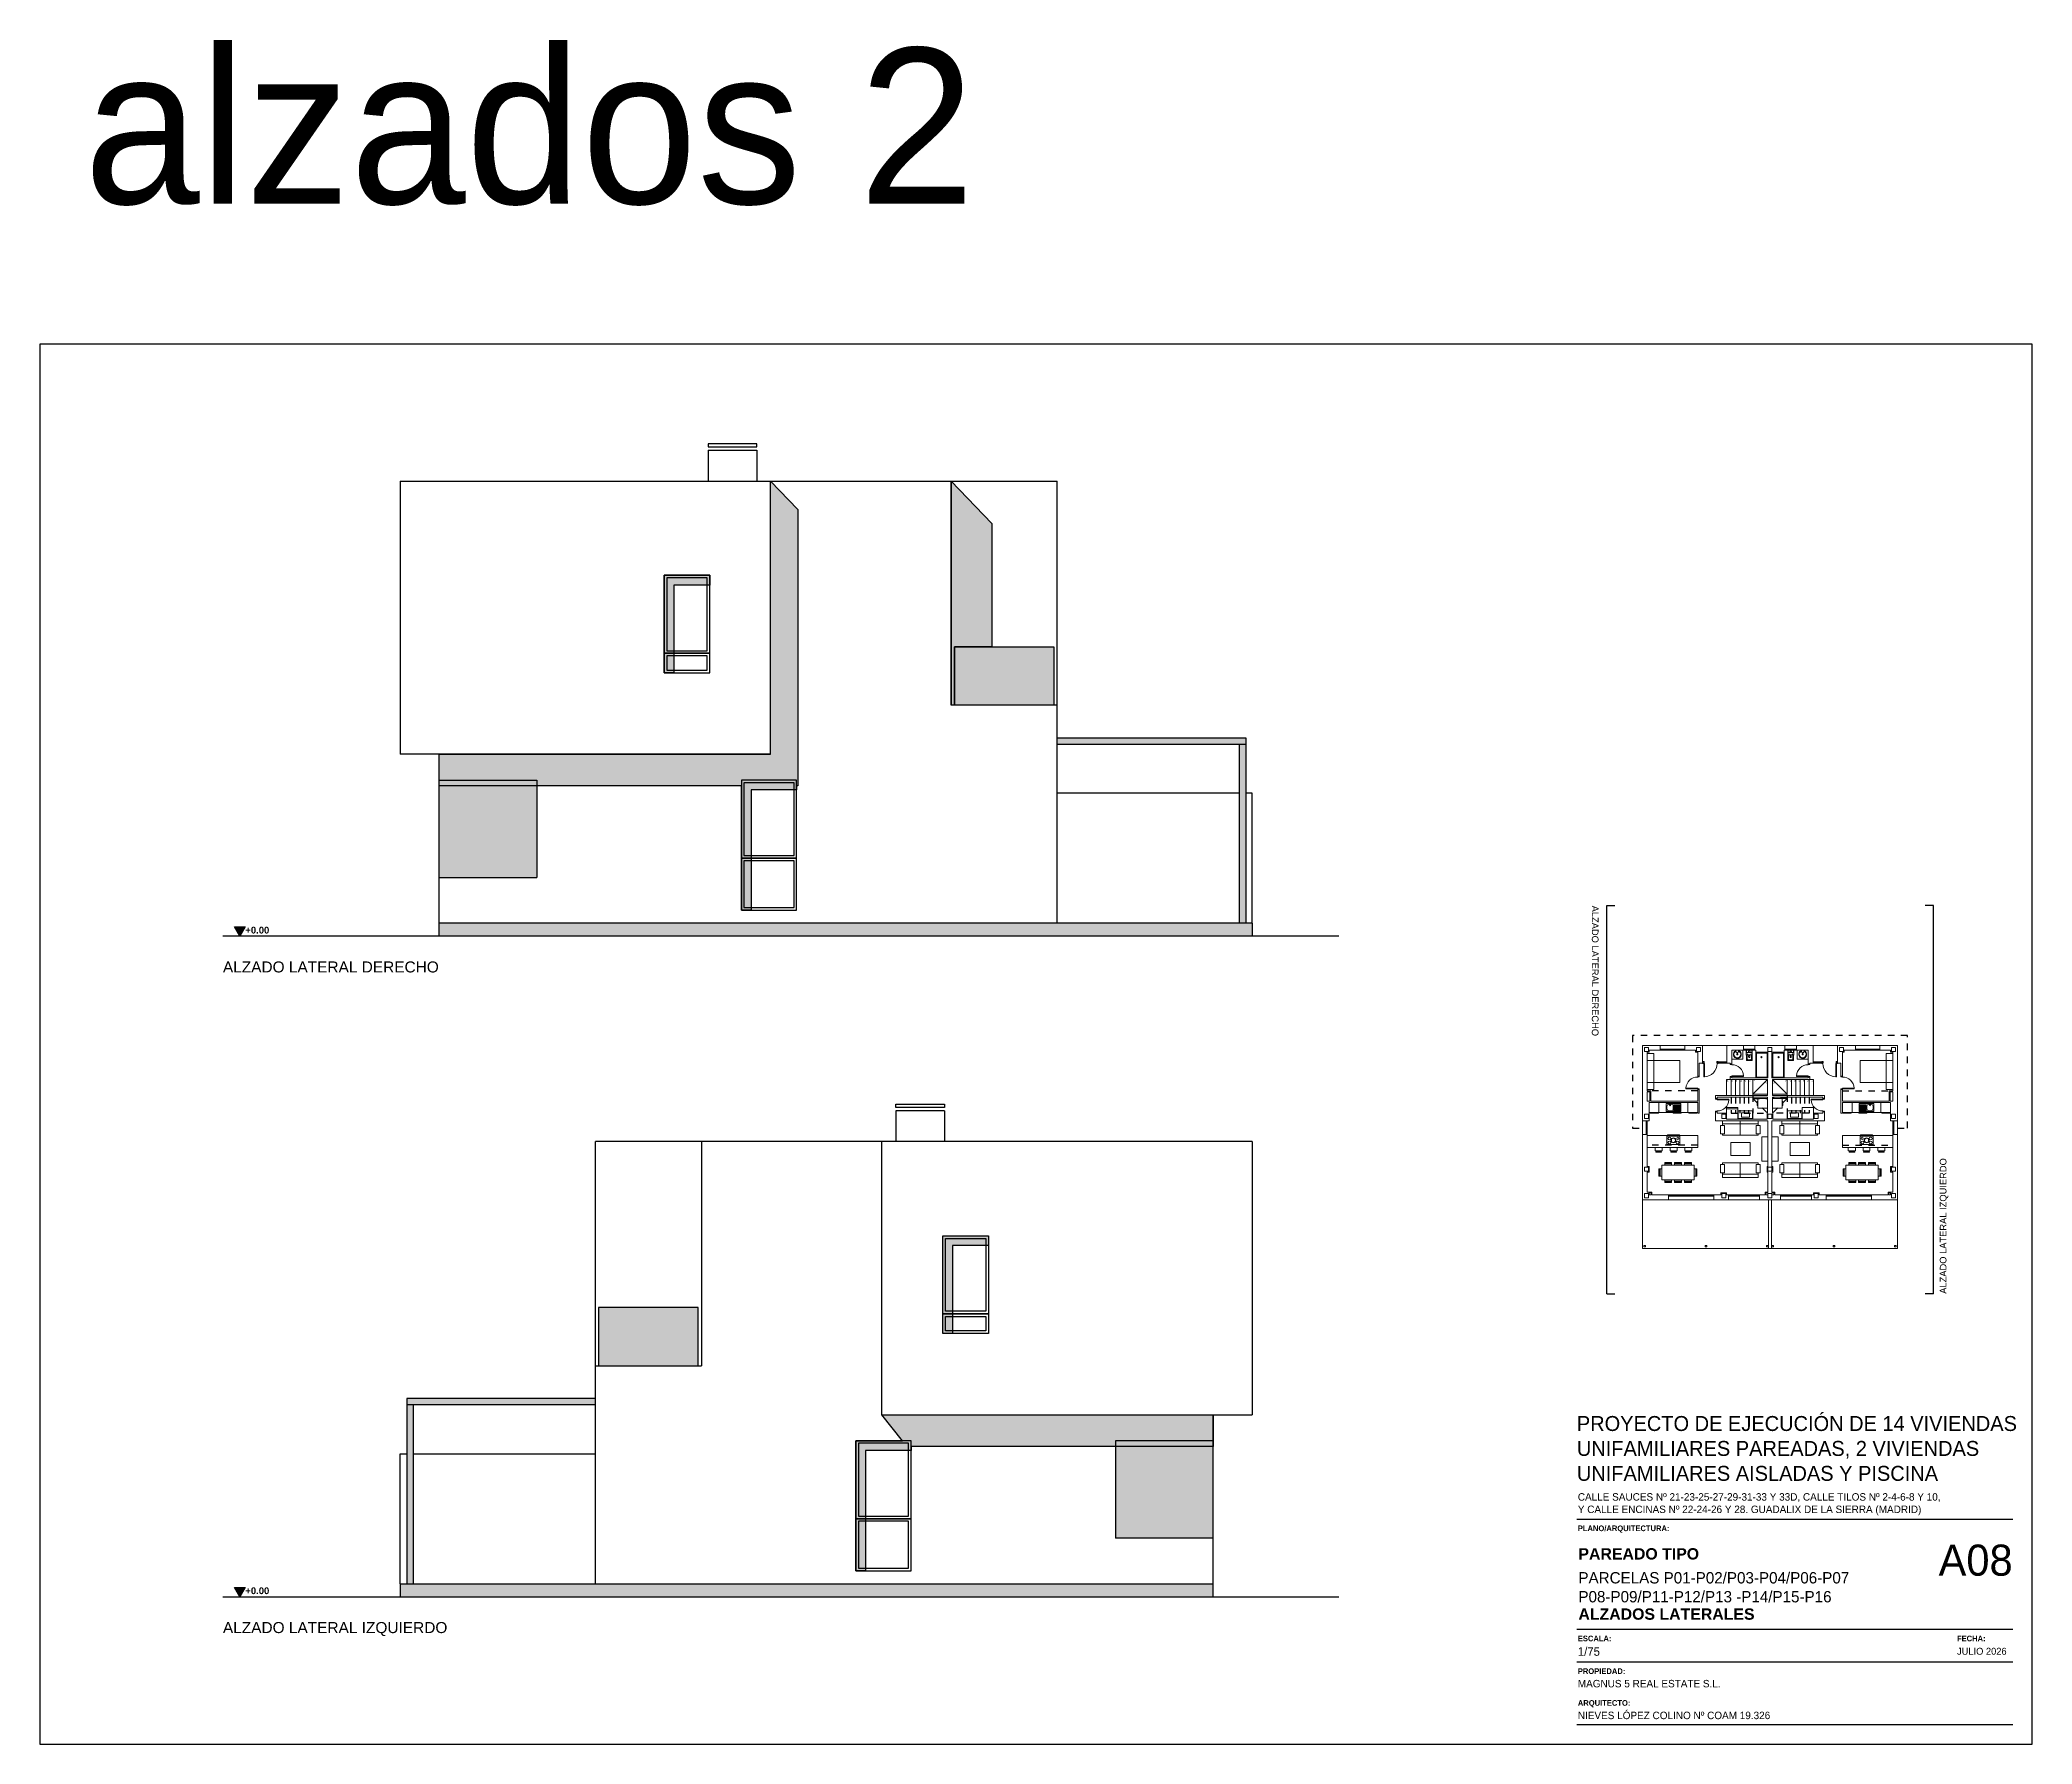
# Model space of a CAD drawing. Header units: millimetres. Extents: x 441156 to 441653, y 4514887 to 4515266.
# Drawn here: x 441536.12 to 441566.76, y 4515196.28 to 4515222.49 of the extents above; entities that cross this region are included whole.
import ezdxf
from ezdxf.enums import TextEntityAlignment as Align

# ---------------------------------------------------------------- set-up
doc = ezdxf.new("R2010")
doc.units = ezdxf.units.MM
doc.linetypes.add('CONTINUA', pattern=[0])
doc.linetypes.add('RAYITAS', pattern=[0.375, 0.25, -0.125])
for name, color, linetype in [('01_alzado', 5, 'CONTINUA'), ('01_ladrillo', 13, 'Continuous'), ('01_proyeccion', 36, 'RAYITAS'), ('01_proyección', 4, 'RAYITAS'), ('01_seccion', 7, 'CONTINUA'), ('01_sombras', 251, 'Continuous'), ('01_texto cartela', 5, 'Continuous'), ('01_textos', 7, 'Continuous'), ('SOMBRAS2', 250, 'Continuous')]:
    doc.layers.add(name, color=color, linetype=linetype)
doc.layers.add('01_cartela', color=6, linetype='Continuous', plot=False)
doc.layers.add('01_muebles_B', color=254, linetype='Continuous', lineweight=5)
doc.styles.add('Century Gothic', font='', dxfattribs={"height": 2})
doc.styles.add('Century Gothic_3', font='', dxfattribs={"height": 4.5})
doc.styles.add('Century Gothic_5', font='', dxfattribs={"height": 2.5})
doc.styles.add('Century Gothic_6', font='', dxfattribs={"height": 11})
doc.styles.add('Estilo1', font='swissel.ttf')
doc.styles.add('NIEVES2', font='sanss___.ttf')
doc.styles.add('NIEVES3', font='swisseb.ttf')
doc.styles.get('Century Gothic').set_extended_font_data('Century Gothic')
doc.styles.get('Century Gothic_3').set_extended_font_data('Century Gothic')
doc.styles.get('Century Gothic_5').set_extended_font_data('Century Gothic')
doc.styles.get('Century Gothic_6').set_extended_font_data('Century Gothic')

# ---------------------------------------------------------------- blocks, each defined once
blk = doc.blocks.new('P725-10')
for p, q in [((-0.78, 0.1), (-0.83, 0.1)), ((-0.83, 0), (-0.78, 0)), ((-0.78, 0.1), (-0.78, 0)), ((-0.05, 0.82), (-0.09, 0.82)), ((-0.09, 0.82), (-0.09, 0.1)), ((0, 0.1), (-0.09, 0.1)), ((-0.05, 0.82), (-0.05, 0)), ((-0.05, 0), (0, 0))]:
    blk.add_line(p, q)
blk.add_arc((-0.05, 0.1), 0.725, 93.2758, 180)
blk = doc.blocks.new('5-fuegos')
blk.add_lwpolyline([(-0.4, -0.25), (0.4, -0.25), (0.4, 0.25), (-0.4, 0.25)], close=True)
for centre, radius in [((-0.25, 0.11), 0.089), ((0, 0), 0.152), ((0, 0), 0.127), ((0.27, 0.13), 0.0693), ((-0.25, -0.13), 0.089), ((0.25, -0.13), 0.089)]:
    blk.add_circle(centre, radius)
blk = doc.blocks.new('lavadora')
blk.add_lwpolyline([(0.6, 0), (0, 0), (0, 0.6), (0.6, 0.6)], close=True)
blk.add_lwpolyline([(0.6, 0.45), (0.64, 0.41), (0.64, 0.19), (0.6, 0.15)])
blk = doc.blocks.new('A$C2F670456')
at = {"layer": '01_muebles_B', "linetype": 'CONTINUA'}
for p, q in [((1.7, 12.5, 0), (0.6, 12.5, 0)), ((0.6, 12.5, 0), (0.6, 7.86, 0)), ((1.7, 12.2, 0), (1.7, 12.5, 0)), ((1.7, 12.5, 0), (3.2, 12.5, 0)), ((1.7, 12.27, 0), (3.2, 12.27, 0)), ((1.75, 12.27, 0), (1.75, 12.2, 0)), ((2.15, 12.27, 0), (2.15, 12.2, 0)), ((2.2, 12.27, 0), (2.2, 12.2, 0)), ((2.25, 12.27, 0), (2.25, 12.2, 0)), ((3.15, 12.27, 0), (3.15, 12.2, 0)), ((4.3, 12.5, 0), (3.2, 12.5, 0)), ((3.2, 12.2, 0), (3.2, 12.5, 0)), ((4.3, 12.5, 0), (4.3, 11.4, 0)), ((4.3, 12.5, 0), (5.8, 12.5, 0)), ((6.1, 12.5, 0), (5.8, 12.5, 0)), ((5.8, 12.5, 0), (5.8, 11.4, 0)), ((5.8, 12.5, 0), (6.82, 12.5, 0)), ((6.82, 12.2, 0), (6.82, 12.5, 0)), ((6.82, 12.5, 0), (7.52, 12.5, 0)), ((6.82, 12.27, 0), (7.52, 12.27, 0)), ((6.87, 12.2, 0), (6.87, 12.27, 0)), ((7.47, 12.2, 0), (7.47, 12.27, 0)), ((7.52, 12.5, 0), (9.37, 12.5, 0)), ((7.52, 12.2, 0), (7.52, 12.5, 0)), ((9.37, 12.2, 0), (9.37, 12.5, 0)), ((10.07, 12.5, 0), (9.37, 12.5, 0)), ((10.07, 12.27, 0), (9.37, 12.27, 0)), ((9.42, 12.2, 0), (9.42, 12.27, 0)), ((10.02, 12.2, 0), (10.02, 12.27, 0)), ((11.1, 12.5, 0), (10.07, 12.5, 0)), ((10.07, 12.2, 0), (10.07, 12.5, 0)), ((10.8, 12.5, 0), (11.1, 12.5, 0)), ((11.1, 12.5, 0), (11.1, 11.4, 0)), ((11.1, 12.5, 0), (12.6, 12.5, 0)), ((12.6, 12.5, 0), (13.7, 12.5, 0)), ((12.6, 12.5, 0), (12.6, 11.4, 0)), ((13.7, 12.2, 0), (13.7, 12.5, 0)), ((15.2, 12.5, 0), (13.7, 12.5, 0)), ((15.2, 12.27, 0), (13.7, 12.27, 0)), ((13.75, 12.27, 0), (13.75, 12.2, 0)), ((14.65, 12.27, 0), (14.65, 12.2, 0)), ((14.7, 12.27, 0), (14.7, 12.2, 0)), ((14.75, 12.27, 0), (14.75, 12.2, 0)), ((15.15, 12.27, 0), (15.15, 12.2, 0)), ((15.2, 12.5, 0), (16.3, 12.5, 0)), ((15.2, 12.2, 0), (15.2, 12.5, 0)), ((16.3, 12.5, 0), (16.3, 7.86, 0)), ((0.9, 12.08, 0), (0.9, 9.71, 0)), ((1.02, 12.08, 0), (0.9, 12.08, 0)), ((1.7, 12.2, 0), (1.02, 12.2, 0)), ((1.02, 12.2, 0), (1.02, 12.08, 0)), ((1.3, 11.57, 0), (1.3, 10.22, 0)), ((1.7, 12.2, 0), (3.2, 12.2, 0)), ((1.75, 12.24, 0), (2.15, 12.24, 0)), ((1.75, 12.23, 0), (2.15, 12.23, 0)), ((2.25, 12.24, 0), (3.15, 12.24, 0)), ((2.25, 12.23, 0), (3.15, 12.23, 0)), ((3.87, 12.2, 0), (3.2, 12.2, 0)), ((3.87, 12.2, 0), (3.87, 12.08, 0)), ((3.87, 12.08, 0), (4, 12.08, 0)), ((4, 12.08, 0), (4, 10.61, 0)), ((4.3, 11.4, 0), (4.1, 11.4, 0)), ((4.1, 11.4, 0), (4.1, 10.61, 0)), ((4.31, 11.4, 0), (4.37, 11.4, 0)), ((4.37, 11.43, 0), (4.37, 11.4, 0)), ((4.39, 11.5, 0), (4.39, 11.44, 0)), ((5.18, 11.5, 0), (5.18, 11.44, 0)), ((5.19, 11.43, 0), (5.19, 11.4, 0)), ((5.27, 11.5, 0), (5.27, 11.4, 0)), ((5.8, 11.5, 0), (5.27, 11.5, 0)), ((5.8, 11.4, 0), (5.27, 11.4, 0)), ((5.32, 11.5, 0), (5.32, 11.4, 0)), ((5.75, 11.47, 0), (5.32, 11.47, 0)), ((5.75, 11.43, 0), (5.32, 11.43, 0)), ((5.75, 11.5, 0), (5.75, 11.4, 0)), ((6, 11.4, 0), (5.8, 11.4, 0)), ((6, 11.4, 0), (6, 11.37, 0)), ((6.1, 11.37, 0), (6, 11.37, 0)), ((6.1, 12.2, 0), (6.1, 11.37, 0)), ((6.82, 12.2, 0), (6.1, 12.2, 0)), ((6.77, 11.65, 0), (6.1, 11.65, 0)), ((6.34, 12.2, 0), (6.53, 12.2, 0)), ((6.34, 12.2, 0), (6.34, 12.18, 0)), ((6.45, 12.04, 0), (6.42, 12.04, 0)), ((6.53, 12.2, 0), (6.53, 12.18, 0)), ((6.77, 11.65, 0), (6.77, 12.2, 0)), ((6.82, 12.2, 0), (7.52, 12.2, 0)), ((6.87, 12.24, 0), (7.47, 12.24, 0)), ((6.87, 12.23, 0), (7.47, 12.23, 0)), ((7.01, 12.07, 0), (7.01, 12.2, 0)), ((7.04, 11.66, 0), (7.04, 11.87, 0)), ((7.09, 11.92, 0), (7.26, 11.92, 0)), ((7.09, 11.61, 0), (7.26, 11.61, 0)), ((7.13, 11.85, 0), (7.13, 11.79, 0)), ((7.14, 11.86, 0), (7.2, 11.86, 0)), ((7.21, 11.85, 0), (7.21, 11.79, 0)), ((7.31, 11.66, 0), (7.31, 11.87, 0)), ((7.34, 12.07, 0), (7.34, 12.2, 0)), ((7.57, 12.2, 0), (7.52, 12.2, 0)), ((7.57, 12.08, 0), (7.57, 12.2, 0)), ((8.32, 12.08, 0), (7.57, 12.08, 0)), ((8.32, 10.5, 0), (8.32, 12.08, 0)), ((8.57, 10.5, 0), (8.57, 12.08, 0)), ((8.57, 12.08, 0), (9.32, 12.08, 0)), ((9.32, 12.08, 0), (9.32, 12.2, 0)), ((9.32, 12.2, 0), (9.37, 12.2, 0)), ((10.07, 12.2, 0), (9.37, 12.2, 0)), ((10.02, 12.24, 0), (9.42, 12.24, 0)), ((10.02, 12.23, 0), (9.42, 12.23, 0)), ((9.56, 12.07, 0), (9.56, 12.2, 0)), ((9.59, 11.66, 0), (9.59, 11.87, 0)), ((9.81, 11.92, 0), (9.64, 11.92, 0)), ((9.81, 11.61, 0), (9.64, 11.61, 0)), ((9.68, 11.85, 0), (9.68, 11.79, 0)), ((9.75, 11.86, 0), (9.69, 11.86, 0)), ((9.76, 11.85, 0), (9.76, 11.79, 0)), ((9.86, 11.66, 0), (9.86, 11.87, 0)), ((9.89, 12.07, 0), (9.89, 12.2, 0)), ((10.07, 12.2, 0), (10.8, 12.2, 0)), ((10.12, 11.65, 0), (10.12, 12.2, 0)), ((10.12, 11.65, 0), (10.8, 11.65, 0)), ((10.56, 12.2, 0), (10.37, 12.2, 0)), ((10.37, 12.2, 0), (10.37, 12.18, 0)), ((10.45, 12.04, 0), (10.48, 12.04, 0)), ((10.56, 12.2, 0), (10.56, 12.18, 0)), ((10.8, 12.2, 0), (10.8, 11.37, 0)), ((10.8, 11.37, 0), (10.9, 11.37, 0)), ((10.9, 11.4, 0), (11.1, 11.4, 0)), ((10.9, 11.4, 0), (10.9, 11.37, 0)), ((11.1, 11.5, 0), (11.63, 11.5, 0)), ((11.1, 11.4, 0), (11.63, 11.4, 0)), ((11.15, 11.5, 0), (11.15, 11.4, 0)), ((11.15, 11.47, 0), (11.58, 11.47, 0)), ((11.15, 11.43, 0), (11.58, 11.43, 0)), ((11.58, 11.5, 0), (11.58, 11.4, 0)), ((11.63, 11.5, 0), (11.63, 11.4, 0)), ((11.7, 11.43, 0), (11.7, 11.4, 0)), ((11.72, 11.5, 0), (11.72, 11.44, 0)), ((12.51, 11.5, 0), (12.51, 11.44, 0)), ((12.53, 11.43, 0), (12.53, 11.4, 0)), ((12.59, 11.4, 0), (12.53, 11.4, 0)), ((12.6, 11.4, 0), (12.8, 11.4, 0)), ((12.8, 11.4, 0), (12.8, 10.61, 0)), ((12.9, 12.08, 0), (12.9, 10.61, 0)), ((13.02, 12.08, 0), (12.9, 12.08, 0)), ((13.02, 12.2, 0), (13.7, 12.2, 0)), ((13.02, 12.2, 0), (13.02, 12.08, 0)), ((15.2, 12.2, 0), (13.7, 12.2, 0)), ((14.65, 12.24, 0), (13.75, 12.24, 0)), ((14.65, 12.23, 0), (13.75, 12.23, 0)), ((15.15, 12.24, 0), (14.75, 12.24, 0)), ((15.15, 12.23, 0), (14.75, 12.23, 0)), ((15.2, 12.2, 0), (15.87, 12.2, 0)), ((15.6, 11.57, 0), (15.6, 10.22, 0)), ((15.87, 12.2, 0), (15.87, 12.08, 0)), ((15.87, 12.08, 0), (16, 12.08, 0)), ((15.92, 12.2, 0), (15.92, 12.13, 0)), ((15.92, 12.13, 0), (16, 12.13, 0)), ((16, 12.08, 0), (16, 9.71, 0)), ((4, 10.61, 0), (4.1, 10.61, 0)), ((5.78, 9.42, 0), (5.78, 10.4, 0)), ((6, 10.4, 0), (5.78, 10.4, 0)), ((6, 10.54, 0), (6, 10.4, 0)), ((6.1, 10.54, 0), (6, 10.54, 0)), ((8.3, 10.4, 0), (6, 10.4, 0)), ((6.05, 9.42, 0), (6.05, 10.4, 0)), ((6.1, 10.54, 0), (6.1, 10.5, 0)), ((8.32, 10.5, 0), (6.1, 10.5, 0)), ((6.32, 9.42, 0), (6.32, 10.4, 0)), ((6.59, 9.42, 0), (6.59, 10.4, 0)), ((6.86, 9.42, 0), (6.86, 10.4, 0)), ((7.13, 9.42, 0), (7.13, 10.4, 0)), ((7.4, 9.42, 0), (7.4, 10.4, 0)), ((7.4, 9.5, 0), (8.3, 10.4, 0)), ((8.3, 9.42, 0), (8.3, 10.4, 0)), ((8.6, 10.4, 0), (10.9, 10.4, 0)), ((8.6, 9.42, 0), (8.6, 10.4, 0)), ((9.5, 9.5, 0), (8.6, 10.4, 0)), ((8.62, 10.5, 0), (10.8, 10.5, 0)), ((9.5, 9.42, 0), (9.5, 10.4, 0)), ((9.77, 9.42, 0), (9.77, 10.4, 0)), ((10.04, 9.42, 0), (10.04, 10.4, 0)), ((10.31, 9.42, 0), (10.31, 10.4, 0)), ((10.58, 9.42, 0), (10.58, 10.4, 0)), ((10.8, 10.54, 0), (10.8, 10.5, 0)), ((10.8, 10.54, 0), (10.9, 10.54, 0)), ((10.85, 9.42, 0), (10.85, 10.4, 0)), ((10.9, 10.54, 0), (10.9, 10.4, 0)), ((10.9, 10.4, 0), (11.12, 10.4, 0)), ((11.12, 9.42, 0), (11.12, 10.4, 0)), ((12.9, 10.61, 0), (12.8, 10.61, 0)), ((1.12, 9.71, 0), (0.9, 9.71, 0)), ((4, 8.98, 0), (1.02, 8.98, 0)), ((1.02, 7.86, 0), (1.02, 8.98, 0)), ((1.12, 9.71, 0), (1.12, 9.08, 0)), ((4, 9.08, 0), (1.12, 9.08, 0)), ((1.62, 8.98, 0), (1.62, 8.38, 0)), ((2.06, 8.43), (2.06, 8.92)), ((2.06, 8.92), (2.96, 8.92)), ((2.52, 8.85), (2.92, 8.85)), ((2.52, 8.83), (2.92, 8.83)), ((2.52, 8.8), (2.92, 8.8)), ((2.52, 8.78), (2.92, 8.78)), ((2.52, 8.75), (2.92, 8.75)), ((2.52, 8.73), (2.92, 8.73)), ((2.52, 8.7), (2.92, 8.7)), ((2.52, 8.68), (2.92, 8.68)), ((2.52, 8.65), (2.92, 8.65)), ((2.52, 8.63), (2.92, 8.63)), ((2.52, 8.6), (2.92, 8.6)), ((2.96, 8.92), (2.96, 8.43)), ((3.4, 8.98, 0), (3.4, 8.38, 0)), ((4, 9.78, 0), (4, 9.08, 0)), ((4, 9.78, 0), (4.1, 9.78, 0)), ((4, 8.98, 0), (4, 8.33, 0)), ((4.1, 9.78, 0), (4.1, 8.33, 0)), ((8.3, 9.42, 0), (5.1, 9.42, 0)), ((5.1, 9.42, 0), (5.1, 9.24, 0)), ((5.1, 9.42, 0), (5.1, 9.24, 0)), ((5.2, 9.24, 0), (5.1, 9.24, 0)), ((8.3, 9.32, 0), (5.2, 9.32, 0)), ((5.2, 9.32, 0), (5.2, 9.24, 0)), ((5.2, 9.32, 0), (5.2, 9.24, 0)), ((6.48, 8.6, 0), (5.78, 8.6, 0)), ((7.4, 9.5, 0), (8.3, 9.5, 0)), ((8.3, 8.33, 0), (8.3, 9.32, 0)), ((9.5, 9.5, 0), (8.6, 9.5, 0)), ((8.6, 9.42, 0), (11.8, 9.42, 0)), ((8.6, 8.33, 0), (8.6, 9.32, 0)), ((8.6, 9.32, 0), (11.7, 9.32, 0)), ((11.7, 9.32, 0), (11.7, 9.24, 0)), ((11.7, 9.32, 0), (11.7, 9.24, 0)), ((11.7, 9.24, 0), (11.8, 9.24, 0)), ((11.8, 9.42, 0), (11.8, 9.24, 0)), ((11.8, 9.42, 0), (11.8, 9.24, 0)), ((12.8, 9.78, 0), (12.8, 8.33, 0)), ((12.9, 9.78, 0), (12.8, 9.78, 0)), ((12.9, 9.78, 0), (12.9, 9.08, 0)), ((12.9, 9.08, 0), (15.78, 9.08, 0)), ((12.9, 8.98, 0), (15.87, 8.98, 0)), ((12.9, 8.98, 0), (12.9, 8.33, 0)), ((13.5, 8.98, 0), (13.5, 8.38, 0)), ((13.94, 8.92), (13.94, 8.43)), ((14.84, 8.92), (13.94, 8.92)), ((14.38, 8.85), (13.98, 8.85)), ((14.38, 8.83), (13.98, 8.83)), ((14.38, 8.8), (13.98, 8.8)), ((14.38, 8.78), (13.98, 8.78)), ((14.38, 8.75), (13.98, 8.75)), ((14.38, 8.73), (13.98, 8.73)), ((14.38, 8.7), (13.98, 8.7)), ((14.38, 8.68), (13.98, 8.68)), ((14.38, 8.65), (13.98, 8.65)), ((14.38, 8.63), (13.98, 8.63)), ((14.38, 8.6), (13.98, 8.6)), ((14.84, 8.43), (14.84, 8.92)), ((15.27, 8.98, 0), (15.27, 8.38, 0)), ((15.78, 9.71, 0), (15.78, 9.08, 0)), ((15.78, 9.71, 0), (16, 9.71, 0)), ((15.87, 7.86, 0), (15.87, 8.98, 0)), ((1.02, 7.86, 0), (0.6, 7.86, 0)), ((0.6, 7.86, 0), (0.6, 7.01, 0)), ((0.83, 7.86, 0), (0.83, 7.01, 0)), ((0.83, 7.81, 0), (0.9, 7.81, 0)), ((0.86, 7.05, 0), (0.86, 7.81, 0)), ((0.87, 7.05, 0), (0.87, 7.81, 0)), ((0.9, 7.86, 0), (0.9, 7.01, 0)), ((4, 8.38, 0), (1.02, 8.38, 0)), ((2.96, 8.43), (2.06, 8.43)), ((2.52, 8.58), (2.92, 8.58)), ((2.52, 8.55), (2.92, 8.55)), ((2.52, 8.53), (2.92, 8.53)), ((2.52, 8.5), (2.92, 8.5)), ((4, 8.33, 0), (4.1, 8.33, 0)), ((5.1, 8.41, 0), (5.1, 7.87, 0)), ((5.2, 8.41, 0), (5.1, 8.41, 0)), ((8.32, 7.87, 0), (5.1, 7.87, 0)), ((5.2, 8.41, 0), (5.2, 8.33, 0)), ((5.78, 8.33, 0), (5.2, 8.33, 0)), ((7.72, 7.67, 0), (5.52, 7.67, 0)), ((5.78, 8.33, 0), (5.78, 7.97, 0)), ((5.78, 7.97, 0), (8.27, 7.97, 0)), ((6.5, 8, 0), (6.5, 8.47, 0)), ((6.5, 8, 0), (7.37, 8, 0)), ((6.62, 7.87, 0), (6.62, 6.97, 0)), ((7.37, 8, 0), (7.37, 8.47, 0)), ((8.3, 8.33, 0), (8.27, 8.33, 0)), ((8.3, 8.33, 0), (8.27, 8.33, 0)), ((8.27, 8.33, 0), (8.27, 7.97, 0)), ((8.32, 5.06, 0), (8.32, 7.87, 0)), ((8.57, 5.06, 0), (8.57, 7.87, 0)), ((8.57, 7.87, 0), (11.8, 7.87, 0)), ((8.6, 8.33, 0), (8.62, 8.33, 0)), ((8.6, 8.33, 0), (8.62, 8.33, 0)), ((8.62, 8.33, 0), (8.62, 7.97, 0)), ((11.12, 7.97, 0), (8.62, 7.97, 0)), ((9.18, 7.67, 0), (11.38, 7.67, 0)), ((9.52, 8, 0), (9.52, 8.47, 0)), ((10.4, 8, 0), (9.52, 8, 0)), ((10.28, 7.87, 0), (10.28, 6.97, 0)), ((10.4, 8, 0), (10.4, 8.47, 0)), ((11.12, 8.33, 0), (11.7, 8.33, 0)), ((11.12, 8.33, 0), (11.12, 7.97, 0)), ((11.7, 8.41, 0), (11.7, 8.33, 0)), ((11.7, 8.41, 0), (11.8, 8.41, 0)), ((11.8, 8.41, 0), (11.8, 7.87, 0)), ((12.9, 8.33, 0), (12.8, 8.33, 0)), ((12.9, 8.38, 0), (15.87, 8.38, 0)), ((13.94, 8.43), (14.84, 8.43)), ((14.38, 8.58), (13.98, 8.58)), ((14.38, 8.55), (13.98, 8.55)), ((14.38, 8.53), (13.98, 8.53)), ((14.38, 8.5), (13.98, 8.5)), ((15.87, 7.86, 0), (16.3, 7.86, 0)), ((16, 7.86, 0), (16, 7.01, 0)), ((16.07, 7.81, 0), (16, 7.81, 0)), ((16.03, 7.05, 0), (16.03, 7.81, 0)), ((16.04, 7.05, 0), (16.04, 7.81, 0)), ((16.07, 7.86, 0), (16.07, 7.01, 0)), ((16.3, 7.86, 0), (16.3, 7.01, 0)), ((0.9, 7.01, 0), (0.6, 7.01, 0)), ((0.6, 7.01, 0), (0.6, 3, 0)), ((0.83, 7.05, 0), (0.9, 7.05, 0)), ((0.9, 7.01, 0), (0.9, 5.06, 0)), ((4, 6.96, 0), (0.9, 6.96, 0)), ((4, 6.21, 0), (0.9, 6.21, 0)), ((4, 6.21, 0), (4, 6.96, 0)), ((12.9, 6.96, 0), (16, 6.96, 0)), ((12.9, 6.21, 0), (12.9, 6.96, 0)), ((12.9, 6.21, 0), (16, 6.21, 0)), ((16.07, 7.05, 0), (16, 7.05, 0)), ((16, 7.01, 0), (16.3, 7.01, 0)), ((16, 7.01, 0), (16, 5.06, 0)), ((16.3, 7.01, 0), (16.3, 3, 0)), ((6.62, 4.37, 0), (6.62, 5.27, 0)), ((8.27, 4.71, 0), (8.27, 5.06, 0)), ((8.27, 5.06, 0), (8.32, 5.06, 0)), ((8.62, 5.06, 0), (8.57, 5.06, 0)), ((8.62, 4.71, 0), (8.62, 5.06, 0)), ((10.28, 4.37, 0), (10.28, 5.27, 0)), ((0.9, 4.71, 0), (0.9, 3.47, 0)), ((7.72, 4.57, 0), (5.52, 4.57, 0)), ((8.32, 4.71, 0), (8.27, 4.71, 0)), ((8.32, 3.47, 0), (8.32, 4.71, 0)), ((8.57, 3.47, 0), (8.57, 4.71, 0)), ((8.57, 4.71, 0), (8.62, 4.71, 0)), ((9.18, 4.57, 0), (11.38, 4.57, 0)), ((16, 4.71, 0), (16, 3.47, 0)), ((0.6, 3, 0), (2.2, 3, 0)), ((0.6, 3, 0), (0.6, 0, 0)), ((0.9, 3.47, 0), (1.19, 3.47, 0)), ((1.19, 3.47, 0), (1.19, 3.3, 0)), ((1.19, 3.3, 0), (2.2, 3.3, 0)), ((2.2, 3.3, 0), (2.2, 3, 0)), ((5, 3.3, 0), (2.2, 3.3, 0)), ((5, 3.23, 0), (2.2, 3.23, 0)), ((2.2, 3, 0), (5, 3, 0)), ((2.25, 3.3, 0), (2.25, 3.23, 0)), ((2.25, 3.27, 0), (3.95, 3.27, 0)), ((2.25, 3.26, 0), (3.95, 3.26, 0)), ((3.95, 3.3, 0), (3.95, 3.23, 0)), ((4, 3.3, 0), (4, 3.23, 0)), ((4.05, 3.3, 0), (4.05, 3.23, 0)), ((4.95, 3.27, 0), (4.05, 3.27, 0)), ((4.95, 3.26, 0), (4.05, 3.26, 0)), ((4.95, 3.3, 0), (4.95, 3.23, 0)), ((5, 3.3, 0), (5.43, 3.3, 0)), ((5, 3.3, 0), (5, 3, 0)), ((5, 3, 0), (5.9, 3, 0)), ((5.9, 3.3, 0), (5.78, 3.3, 0)), ((7.8, 3.3, 0), (5.9, 3.3, 0)), ((5.9, 3.3, 0), (5.9, 3, 0)), ((7.8, 3.23, 0), (5.9, 3.23, 0)), ((7.8, 3, 0), (5.9, 3, 0)), ((5.95, 3.3, 0), (5.95, 3.23, 0)), ((5.95, 3.27, 0), (6.75, 3.27, 0)), ((5.95, 3.26, 0), (6.75, 3.26, 0)), ((6.75, 3.3, 0), (6.75, 3.23, 0)), ((6.8, 3.3, 0), (6.8, 3.23, 0)), ((6.85, 3.3, 0), (6.85, 3.23, 0)), ((7.75, 3.27, 0), (6.85, 3.27, 0)), ((7.75, 3.26, 0), (6.85, 3.26, 0)), ((7.75, 3.3, 0), (7.75, 3.23, 0)), ((7.8, 3.3, 0), (8.15, 3.3, 0)), ((7.8, 3.3, 0), (7.8, 3, 0)), ((7.8, 3, 0), (9.1, 3, 0)), ((8.32, 3.47, 0), (8.15, 3.47, 0)), ((8.15, 3.47, 0), (8.15, 3.3, 0)), ((8.35, 0, 0), (8.35, 3, 0)), ((8.55, 0, 0), (8.55, 3, 0)), ((8.57, 3.47, 0), (8.74, 3.47, 0)), ((8.74, 3.47, 0), (8.74, 3.3, 0)), ((9.1, 3.3, 0), (8.74, 3.3, 0)), ((9.1, 3.3, 0), (11, 3.3, 0)), ((9.1, 3.3, 0), (9.1, 3, 0)), ((9.1, 3.23, 0), (11, 3.23, 0)), ((9.1, 3, 0), (11, 3, 0)), ((9.15, 3.3, 0), (9.15, 3.23, 0)), ((9.15, 3.27, 0), (10.05, 3.27, 0)), ((9.15, 3.26, 0), (10.05, 3.26, 0)), ((10.05, 3.3, 0), (10.05, 3.23, 0)), ((10.1, 3.3, 0), (10.1, 3.23, 0)), ((10.15, 3.3, 0), (10.15, 3.23, 0)), ((10.95, 3.27, 0), (10.15, 3.27, 0)), ((10.95, 3.26, 0), (10.15, 3.26, 0)), ((10.95, 3.3, 0), (10.95, 3.23, 0)), ((11, 3.3, 0), (11, 3, 0)), ((11, 3.3, 0), (11.12, 3.3, 0)), ((11.9, 3, 0), (11, 3, 0)), ((11.9, 3.3, 0), (11.47, 3.3, 0)), ((11.9, 3.3, 0), (11.9, 3, 0)), ((11.9, 3.3, 0), (14.7, 3.3, 0)), ((11.9, 3.23, 0), (14.7, 3.23, 0)), ((14.7, 3, 0), (11.9, 3, 0)), ((11.95, 3.3, 0), (11.95, 3.23, 0)), ((11.95, 3.27, 0), (12.85, 3.27, 0)), ((11.95, 3.26, 0), (12.85, 3.26, 0)), ((12.85, 3.3, 0), (12.85, 3.23, 0)), ((12.9, 3.3, 0), (12.9, 3.23, 0)), ((12.95, 3.3, 0), (12.95, 3.23, 0)), ((14.65, 3.27, 0), (12.95, 3.27, 0)), ((14.65, 3.26, 0), (12.95, 3.26, 0)), ((14.65, 3.3, 0), (14.65, 3.23, 0)), ((15.71, 3.3, 0), (14.7, 3.3, 0)), ((14.7, 3.3, 0), (14.7, 3, 0)), ((16.3, 3, 0), (14.7, 3, 0)), ((16, 3.47, 0), (15.71, 3.47, 0)), ((15.71, 3.47, 0), (15.71, 3.3, 0)), ((16.3, 0, 0), (16.3, 3, 0)), ((0.6, 0, 0), (16.3, 0, 0))]:
    blk.add_line(p, q, dxfattribs=at)
for points in [[(0.97, 12.13), (0.72, 12.13), (0.72, 12.38), (0.97, 12.38), (0.97, 12.13)], [(4.17, 12.13), (3.92, 12.13), (3.92, 12.38), (4.17, 12.38), (4.17, 12.13)], [(8.32, 12.38), (8.57, 12.38), (8.57, 12.13), (8.32, 12.13), (8.32, 12.38)], [(12.72, 12.13), (12.97, 12.13), (12.97, 12.38), (12.72, 12.38), (12.72, 12.13)], [(15.92, 12.13), (16.17, 12.13), (16.17, 12.38), (15.92, 12.38), (15.92, 12.13)], [(0.97, 8.01), (0.72, 8.01), (0.72, 8.26), (0.97, 8.26), (0.97, 8.01)], [(2.49, 8.36), (2.49, 8.34), (2.99, 8.34), (2.99, 8.36)], [(5.73, 8.01), (5.48, 8.01), (5.48, 8.26), (5.73, 8.26), (5.73, 8.01)], [(8.32, 8.01), (8.57, 8.01), (8.57, 8.26), (8.32, 8.26), (8.32, 8.01)], [(11.17, 8.01), (11.42, 8.01), (11.42, 8.26), (11.17, 8.26), (11.17, 8.01)], [(14.41, 8.36), (14.41, 8.34), (13.91, 8.34), (13.91, 8.36)], [(15.92, 8.01), (16.17, 8.01), (16.17, 8.26), (15.92, 8.26), (15.92, 8.01)], [(2.88, 6.97), (2.15, 6.97), (2.15, 6.99), (2.88, 6.99)], [(14.02, 6.97), (14.75, 6.97), (14.75, 6.99), (14.02, 6.99)], [(0.97, 4.76), (0.72, 4.76), (0.72, 5.01), (0.97, 5.01), (0.97, 4.76)], [(1.78, 5.94), (1.78, 5.96), (1.43, 5.96), (1.43, 5.94)], [(1.62, 5.96), (1.62, 6.02), (1.6, 6.02), (1.6, 5.96)], [(2.34, 5.94), (2.34, 5.96), (2.69, 5.96), (2.69, 5.94)], [(2.5, 5.96), (2.5, 6.02), (2.52, 6.02), (2.52, 5.96)], [(3.24, 5.94), (3.24, 5.96), (3.59, 5.96), (3.59, 5.94)], [(3.41, 5.96), (3.41, 6.02), (3.43, 6.02), (3.43, 5.96)], [(8.32, 4.76), (8.57, 4.76), (8.57, 5.01), (8.32, 5.01), (8.32, 4.76)], [(13.66, 5.94), (13.66, 5.96), (13.31, 5.96), (13.31, 5.94)], [(13.49, 5.96), (13.49, 6.02), (13.47, 6.02), (13.47, 5.96)], [(14.56, 5.94), (14.56, 5.96), (14.21, 5.96), (14.21, 5.94)], [(14.4, 5.96), (14.4, 6.02), (14.38, 6.02), (14.38, 5.96)], [(15.12, 5.94), (15.12, 5.96), (15.47, 5.96), (15.47, 5.94)], [(15.28, 5.96), (15.28, 6.02), (15.3, 6.02), (15.3, 5.96)], [(15.92, 4.76), (16.17, 4.76), (16.17, 5.01), (15.92, 5.01), (15.92, 4.76)], [(0.97, 3.13), (0.72, 3.13), (0.72, 3.38), (0.97, 3.38), (0.97, 3.13)], [(5.73, 3.13), (5.48, 3.13), (5.48, 3.38), (5.73, 3.38), (5.73, 3.13)], [(8.32, 3.13), (8.57, 3.13), (8.57, 3.38), (8.32, 3.38), (8.32, 3.13)], [(11.17, 3.13), (11.42, 3.13), (11.42, 3.38), (11.17, 3.38), (11.17, 3.13)], [(15.92, 3.13), (16.17, 3.13), (16.17, 3.38), (15.92, 3.38), (15.92, 3.13)]]:
    blk.add_lwpolyline(points, close=True, dxfattribs=at)
at = {"layer": '01_muebles_B', "linetype": 'CONTINUA', "elevation": 0}
for points in [[(0.9, 11.57), (0.9, 12), (1.3, 12), (1.3, 11.57)], [(2.9, 10.22), (0.9, 10.22), (0.9, 11.57), (2.9, 11.57)], [(4.39, 11.51), (4.39, 11.5), (4.3, 11.5), (4.3, 11.51)], [(4.37, 11.4), (4.3, 11.4), (4.3, 11.5), (4.37, 11.5)], [(4.37, 11.4), (4.37, 11.39), (4.3, 11.39), (4.3, 11.4)], [(4.39, 11.44), (4.39, 11.43), (4.37, 11.43), (4.37, 11.44)], [(4.37, 11.39), (4.37, 10.57), (4.41, 10.57), (4.41, 11.39)], [(5.18, 11.51), (5.18, 11.5), (5.27, 11.5), (5.27, 11.51)], [(5.18, 11.44), (5.18, 11.43), (5.19, 11.43), (5.19, 11.44)], [(5.19, 11.4), (5.19, 11.39), (5.27, 11.39), (5.27, 11.4)], [(7.57, 12.08), (8.32, 12.08), (8.32, 10.5), (7.57, 10.5)], [(7.62, 12.03), (8.27, 12.03), (8.27, 10.55), (7.62, 10.55)], [(9.32, 12.08), (8.57, 12.08), (8.57, 10.5), (9.32, 10.5)], [(9.28, 12.03), (8.62, 12.03), (8.62, 10.55), (9.28, 10.55)], [(11.72, 11.51), (11.72, 11.5), (11.63, 11.5), (11.63, 11.51)], [(11.7, 11.4), (11.7, 11.39), (11.63, 11.39), (11.63, 11.4)], [(11.72, 11.44), (11.72, 11.43), (11.7, 11.43), (11.7, 11.44)], [(12.53, 11.39), (12.53, 10.57), (12.49, 10.57), (12.49, 11.39)], [(12.51, 11.51), (12.51, 11.5), (12.6, 11.5), (12.6, 11.51)], [(12.51, 11.44), (12.51, 11.43), (12.53, 11.43), (12.53, 11.44)], [(12.53, 11.4), (12.6, 11.4), (12.6, 11.5), (12.53, 11.5)], [(12.53, 11.4), (12.53, 11.39), (12.6, 11.39), (12.6, 11.4)], [(14, 10.22), (16, 10.22), (16, 11.57), (14, 11.57)], [(16, 11.57), (16, 12), (15.6, 12), (15.6, 11.57)], [(0.9, 10.22), (0.9, 9.78), (1.3, 9.78), (1.3, 10.22)], [(16, 10.22), (16, 9.78), (15.6, 9.78), (15.6, 10.22)], [(0.9, 9.64), (1.05, 9.64), (1.05, 9.08), (0.9, 9.08)], [(5.78, 8.67), (5.78, 7.97), (6.48, 7.97), (6.48, 8.67)], [(11.12, 8.67), (11.12, 7.97), (10.42, 7.97), (10.42, 8.67)], [(16, 9.64), (15.85, 9.64), (15.85, 9.08), (16, 9.08)], [(1.08, 8.36), (1.08, 8.34), (1.58, 8.34), (1.58, 8.36)], [(3.45, 8.36), (3.45, 8.34), (3.95, 8.34), (3.95, 8.36)], [(5.4, 7.57), (5.4, 7.07), (5.65, 7.07), (5.65, 7.57)], [(6.48, 8.47), (7.4, 8.47), (7.4, 7.97), (6.48, 7.97)], [(6.7, 8.36), (7.18, 8.36), (7.18, 8.08), (6.7, 8.08)], [(7.85, 7.57), (7.85, 7.07), (7.6, 7.07), (7.6, 7.57)], [(9.05, 7.57), (9.05, 7.07), (9.3, 7.07), (9.3, 7.57)], [(10.42, 8.47), (9.5, 8.47), (9.5, 7.97), (10.42, 7.97)], [(10.2, 8.36), (9.72, 8.36), (9.72, 8.08), (10.2, 8.08)], [(11.5, 7.57), (11.5, 7.07), (11.25, 7.07), (11.25, 7.57)], [(13.45, 8.36), (13.45, 8.34), (12.95, 8.34), (12.95, 8.36)], [(15.82, 8.36), (15.82, 8.34), (15.32, 8.34), (15.32, 8.36)], [(7.22, 5.72), (7.22, 6.52), (6.03, 6.52), (6.03, 5.72)], [(8.32, 5.37), (7.95, 5.37), (7.95, 6.87), (8.32, 6.87)], [(8.57, 5.37), (8.95, 5.37), (8.95, 6.87), (8.57, 6.87)], [(9.68, 5.72), (9.68, 6.52), (10.87, 6.52), (10.87, 5.72)], [(1.79, 5.13), (3.79, 5.13), (3.79, 4.23), (1.79, 4.23)], [(1.97, 5.29), (2.4, 5.29), (2.4, 5.23), (1.97, 5.23)], [(1.97, 5.22), (2.4, 5.22), (2.4, 5.13), (1.97, 5.13)], [(2.57, 5.29), (3, 5.29), (3, 5.23), (2.57, 5.23)], [(2.57, 5.22), (3, 5.22), (3, 5.13), (2.57, 5.13)], [(3.18, 5.29), (3.61, 5.29), (3.61, 5.23), (3.18, 5.23)], [(3.18, 5.22), (3.61, 5.22), (3.61, 5.13), (3.18, 5.13)], [(5.4, 4.67), (5.4, 5.17), (5.65, 5.17), (5.65, 4.67)], [(7.85, 4.67), (7.85, 5.17), (7.6, 5.17), (7.6, 4.67)], [(9.05, 4.67), (9.05, 5.17), (9.3, 5.17), (9.3, 4.67)], [(11.5, 4.67), (11.5, 5.17), (11.25, 5.17), (11.25, 4.67)], [(15.11, 5.13), (13.11, 5.13), (13.11, 4.23), (15.11, 4.23)], [(13.72, 5.29), (13.29, 5.29), (13.29, 5.23), (13.72, 5.23)], [(13.72, 5.22), (13.29, 5.22), (13.29, 5.13), (13.72, 5.13)], [(14.33, 5.29), (13.9, 5.29), (13.9, 5.23), (14.33, 5.23)], [(14.33, 5.22), (13.9, 5.22), (13.9, 5.13), (14.33, 5.13)], [(14.93, 5.29), (14.5, 5.29), (14.5, 5.23), (14.93, 5.23)], [(14.93, 5.22), (14.5, 5.22), (14.5, 5.13), (14.93, 5.13)], [(1.62, 4.9), (1.62, 4.46), (1.68, 4.46), (1.68, 4.9)], [(1.69, 4.9), (1.69, 4.46), (1.79, 4.46), (1.79, 4.9)], [(1.97, 4.14), (2.4, 4.14), (2.4, 4.23), (1.97, 4.23)], [(1.97, 4.07), (2.4, 4.07), (2.4, 4.12), (1.97, 4.12)], [(2.57, 4.14), (3, 4.14), (3, 4.23), (2.57, 4.23)], [(2.57, 4.07), (3, 4.07), (3, 4.12), (2.57, 4.12)], [(3.18, 4.14), (3.61, 4.14), (3.61, 4.23), (3.18, 4.23)], [(3.18, 4.07), (3.61, 4.07), (3.61, 4.12), (3.18, 4.12)], [(3.88, 4.9), (3.88, 4.46), (3.79, 4.46), (3.79, 4.9)], [(3.95, 4.9), (3.95, 4.46), (3.89, 4.46), (3.89, 4.9)], [(12.95, 4.9), (12.95, 4.46), (13.01, 4.46), (13.01, 4.9)], [(13.02, 4.9), (13.02, 4.46), (13.11, 4.46), (13.11, 4.9)], [(13.72, 4.14), (13.29, 4.14), (13.29, 4.23), (13.72, 4.23)], [(13.72, 4.07), (13.29, 4.07), (13.29, 4.12), (13.72, 4.12)], [(14.33, 4.14), (13.9, 4.14), (13.9, 4.23), (14.33, 4.23)], [(14.33, 4.07), (13.9, 4.07), (13.9, 4.12), (14.33, 4.12)], [(14.93, 4.14), (14.5, 4.14), (14.5, 4.23), (14.93, 4.23)], [(14.93, 4.07), (14.5, 4.07), (14.5, 4.12), (14.93, 4.12)], [(15.21, 4.9), (15.21, 4.46), (15.11, 4.46), (15.11, 4.9)], [(15.28, 4.9), (15.28, 4.46), (15.22, 4.46), (15.22, 4.9)], [(1.02, 3.42), (1.14, 3.42), (1.14, 3.3), (1.02, 3.3)], [(8.2, 3.42), (8.32, 3.42), (8.32, 3.3), (8.2, 3.3)], [(8.69, 3.42), (8.57, 3.42), (8.57, 3.3), (8.69, 3.3)], [(15.87, 3.42), (15.76, 3.42), (15.76, 3.3), (15.87, 3.3)], [(0.79, 0.2), (0.69, 0.2), (0.69, 0.1), (0.79, 0.1)], [(4.57, 0.2), (4.47, 0.2), (4.47, 0.1), (4.57, 0.1)], [(8.24, 0.2), (8.34, 0.2), (8.34, 0.1), (8.24, 0.1)], [(8.66, 0.2), (8.56, 0.2), (8.56, 0.1), (8.66, 0.1)], [(12.43, 0.2), (12.33, 0.2), (12.33, 0.1), (12.43, 0.1)], [(16.21, 0.2), (16.11, 0.2), (16.11, 0.1), (16.21, 0.1)]]:
    blk.add_lwpolyline(points, close=True, dxfattribs=at)
for points in [[(5.19, 11.5), (5.19, 11.4)], [(5.27, 11.4), (5.27, 11.5)], [(11.63, 11.4), (11.63, 11.5)], [(11.7, 11.5), (11.7, 11.4)], [(5.52, 7.57), (5.52, 7.87), (7.72, 7.87), (7.72, 7.57)], [(11.38, 7.57), (11.38, 7.87), (9.18, 7.87), (9.18, 7.57)], [(7.72, 7.07), (7.72, 6.97), (5.52, 6.97), (5.52, 7.07)], [(9.18, 7.07), (9.18, 6.97), (11.38, 6.97), (11.38, 7.07)], [(0.9, 5.06), (1.02, 5.06), (1.02, 4.71), (0.9, 4.71)], [(7.72, 5.17), (7.72, 5.27), (5.52, 5.27), (5.52, 5.17)], [(9.18, 5.17), (9.18, 5.27), (11.38, 5.27), (11.38, 5.17)], [(16, 5.06), (15.87, 5.06), (15.87, 4.71), (16, 4.71)], [(5.52, 4.67), (5.52, 4.37), (7.72, 4.37), (7.72, 4.67)], [(11.38, 4.67), (11.38, 4.37), (9.18, 4.37), (9.18, 4.67)]]:
    blk.add_lwpolyline(points, dxfattribs=at)
at = {"layer": '01_muebles_B', "linetype": 'CONTINUA', "elevation": 0, "flags": 128}
for points in [[(6.99, 12.2, 0.414214), (6.99, 12.2), (6.99, 12.2), (7, 11.57, 0.436396), (7, 11.57), (7.35, 11.57, 0.436396), (7.35, 11.57), (7.36, 12.2), (7.36, 12.2, 0.414214), (7.36, 12.2)], [(9.91, 12.2, -0.414214), (9.91, 12.2), (9.91, 12.2), (9.9, 11.57, -0.436396), (9.9, 11.57), (9.55, 11.57, -0.436396), (9.55, 11.57), (9.54, 12.2), (9.54, 12.2, -0.414214), (9.54, 12.2)]]:
    blk.add_lwpolyline(points, format="xyb", close=True, dxfattribs=at)
at = {"layer": '01_muebles_B', "linetype": 'CONTINUA'}
for points in [[(1.39, 6.21), (1.39, 6.02), (1.82, 6.02), (1.82, 6.21)], [(2.73, 6.21), (2.73, 6.02), (2.3, 6.02), (2.3, 6.21)], [(3.64, 6.21), (3.64, 6.02), (3.2, 6.02), (3.2, 6.21)], [(13.26, 6.21), (13.26, 6.02), (13.7, 6.02), (13.7, 6.21)], [(14.17, 6.21), (14.17, 6.02), (14.6, 6.02), (14.6, 6.21)], [(15.51, 6.21), (15.51, 6.02), (15.08, 6.02), (15.08, 6.21)], [(5.43, 3.3), (5.43, 3.43), (5.78, 3.43), (5.78, 3.3)], [(11.47, 3.3), (11.47, 3.43), (11.12, 3.43), (11.12, 3.3)]]:
    blk.add_lwpolyline(points, dxfattribs=at)
for centre, radius in [((6.44, 11.95, 0), 0.036), ((7.05, 11.98, 0), 0.01), ((7.17, 12.12, 0), 0.051), ((7.29, 11.98, 0), 0.01), ((7.92, 11.78, 0), 0.035), ((8.98, 11.78, 0), 0.035), ((9.61, 11.98, 0), 0.01), ((9.72, 12.12, 0), 0.051), ((9.84, 11.98, 0), 0.01), ((10.46, 11.95, 0), 0.036), ((2.3, 8.82), 0.0275), ((14.6, 8.82), 0.0275)]:
    blk.add_circle(centre, radius, dxfattribs=at)
for centre, radius, start, end in [((4.37, 11.39, 0), 0.827, 272.8856, 359.9505), ((6.44, 11.95, 0), 0.243, 114.8749, 65.1251), ((6.44, 11.95, 0), 0.213, 112.0656, 68.0564), ((6.34, 12.2, 0), 0.0027, 90, 173.3159), ((6.33, 12.18, 0), 0.0128, 300.5291, 356.214), ((6.63, 12.2, 0), 0.279, 179.383, 196.8165), ((6.5, 12.16, 0), 0.143, 196.8165, 225.6956), ((6.44, 12.09, 0), 0.0498, 225.6956, 252.5904), ((6.44, 12.09, 0), 0.0498, 287.9532, 314.3044), ((6.37, 12.16, 0), 0.143, 314.3044, 343.1835), ((6.24, 12.2, 0), 0.279, 343.1835, 0.617), ((6.53, 12.2, 0), 0.0027, 6.6841, 90), ((6.55, 12.18, 0), 0.0128, 183.786, 239.4709), ((7.02, 12.07, 0), 0.007, 180.924, 266.9359), ((7.17, 15.04, 0), 2.98, 266.9359, 273.0641), ((7.09, 11.87, 0), 0.05, 90, 180.924), ((7.09, 11.66, 0), 0.05, 180.924, 270), ((7.14, 11.85, 0), 0.01, 90, 180), ((7.17, 11.79, 0), 0.04, 180, 0), ((7.2, 11.85, 0), 0.01, 0, 90), ((7.26, 11.87, 0), 0.05, 359.076, 90), ((7.26, 11.66, 0), 0.05, 270, 359.076), ((7.33, 12.07, 0), 0.007, 273.0641, 359.076), ((9.57, 12.07, 0), 0.007, 180.924, 266.9359), ((9.72, 15.04, 0), 2.98, 266.9359, 273.0641), ((9.64, 11.87, 0), 0.05, 90, 180.924), ((9.64, 11.66, 0), 0.05, 180.924, 270), ((9.69, 11.85, 0), 0.01, 90, 180), ((9.72, 11.79, 0), 0.04, 180, 0), ((9.75, 11.85, 0), 0.01, 0, 90), ((9.81, 11.87, 0), 0.05, 359.076, 90), ((9.81, 11.66, 0), 0.05, 270, 359.076), ((9.88, 12.07, 0), 0.007, 273.0641, 359.076), ((10.46, 11.95, 0), 0.243, 114.8749, 65.1251), ((10.46, 11.95, 0), 0.213, 111.9436, 67.9344), ((10.35, 12.18, 0), 0.0128, 300.5291, 356.214), ((10.37, 12.2, 0), 0.0027, 90, 173.3159), ((10.66, 12.2, 0), 0.279, 179.383, 196.8165), ((10.53, 12.16, 0), 0.143, 196.8165, 225.6956), ((10.46, 12.09, 0), 0.0498, 225.6956, 252.0468), ((10.46, 12.09, 0), 0.0498, 287.4096, 314.3044), ((10.4, 12.16, 0), 0.143, 314.3044, 343.1835), ((10.27, 12.2, 0), 0.279, 343.1835, 0.617), ((10.56, 12.2, 0), 0.0027, 6.6841, 90), ((10.57, 12.18, 0), 0.0128, 183.786, 239.4709), ((12.53, 11.39, 0), 0.827, 180.0495, 267.1144), ((2.86, 8.68), 0.75, 169.8852, 190.1148), ((2.2, 8.79), 0.075, 99.0787, 169.8852), ((2.3, 8.13), 0.75, 80.9213, 99.0787), ((2.41, 8.79), 0.075, 10.1148, 80.9213), ((1.75, 8.68), 0.75, 349.8852, 10.1148), ((15.15, 8.68), 0.75, 169.8852, 190.1148), ((14.49, 8.79), 0.075, 99.0787, 169.8852), ((14.6, 8.13), 0.75, 80.9213, 99.0787), ((14.7, 8.79), 0.075, 10.1148, 80.9213), ((14.04, 8.68), 0.75, 349.8852, 10.1148), ((2.2, 8.56), 0.075, 190.1148, 260.9213), ((2.3, 9.22), 0.75, 260.9213, 279.0787), ((2.41, 8.56), 0.075, 279.0787, 349.8852), ((14.49, 8.56), 0.075, 190.1148, 260.9213), ((14.6, 9.22), 0.75, 260.9213, 279.0787), ((14.7, 8.56), 0.075, 279.0787, 349.8852)]:
    blk.add_arc(centre, radius, start, end, dxfattribs=at)
at = {"layer": '01_proyección', "color": 120, "ltscale": 0.25}
for p, q in [((4, 9.71, 0), (1.12, 9.71, 0)), ((6.05, 9.32, 0), (6.05, 8.33, 0)), ((6.32, 9.32, 0), (6.32, 8.33, 0)), ((6.59, 9.32, 0), (6.59, 8.33, 0)), ((6.86, 9.32, 0), (6.86, 8.33, 0)), ((7.13, 9.32, 0), (7.13, 8.33, 0)), ((7.4, 9.42, 0), (7.4, 8.33, 0)), ((7.4, 9.23, 0), (8.3, 9.23, 0)), ((7.4, 9.23, 0), (8.3, 8.33, 0)), ((9.5, 9.23, 0), (8.6, 9.23, 0)), ((9.5, 9.23, 0), (8.6, 8.33, 0)), ((9.5, 9.42, 0), (9.5, 8.33, 0)), ((9.77, 9.32, 0), (9.77, 8.33, 0)), ((10.04, 9.32, 0), (10.04, 8.33, 0)), ((10.31, 9.32, 0), (10.31, 8.33, 0)), ((10.58, 9.32, 0), (10.58, 8.33, 0)), ((10.85, 9.32, 0), (10.85, 8.33, 0)), ((12.9, 9.71, 0), (15.78, 9.71, 0)), ((6.05, 8.33, 0), (8.27, 8.33, 0)), ((10.85, 8.33, 0), (8.62, 8.33, 0)), ((4, 6.36, 0), (0.9, 6.36, 0)), ((12.9, 6.36, 0), (16, 6.36, 0))]:
    blk.add_line(p, q, dxfattribs=at)
at = {"layer": '01_proyección', "color": 120, "ltscale": 0.25, "elevation": 0}
blk.add_lwpolyline([(16.3, 7.41), (16.9, 7.41), (16.9, 13.1), (0, 13.1), (0, 7.41), (0.6, 7.41)], dxfattribs=at)
at = {"layer": '01_muebles_B', "linetype": 'CONTINUA'}
for name, p, rotation in [('P725-10', (6, 10.54, 0), 270.0000000046822), ('P725-10', (12.8, 9.78, 0), 270.0000000046822), ('lavadora', (8.3, 9.23, 0), 180), ('P725-10', (11.8, 9.24, 0), 90.00000000468219), ('5-fuegos', (2.51, 6.66), 0.004195340002118353)]:
    blk.add_blockref(name, p, dxfattribs=dict(at, rotation=rotation))
at = {"layer": '01_muebles_B', "linetype": 'CONTINUA', "xscale": -1}
for name, p, rotation in [('P725-10', (10.9, 10.54, 0), 89.99999999531782), ('P725-10', (4.1, 9.78, 0), 89.9999999953176), ('P725-10', (5.1, 9.24, 0), 269.9999999953178), ('lavadora', (8.6, 9.23, 0), 180.0000000067296), ('5-fuegos', (14.39, 6.66), 359.9958046599979)]:
    blk.add_blockref(name, p, dxfattribs=dict(at, rotation=rotation))
at = {"layer": '01_muebles_B', "linetype": 'CONTINUA', "style": 'NIEVES2'}
for s, p in [('1', (5.85, 10.27, 0)), ('2', (6.12, 10.27, 0)), ('3', (6.39, 10.27, 0)), ('4', (6.66, 10.27, 0)), ('5', (6.93, 10.27, 0)), ('6', (7.2, 10.27, 0)), ('7', (7.47, 10.27, 0)), ('8', (8.22, 10.17, 0))]:
    blk.add_text(s, height=0.103, dxfattribs=at).set_placement(p, align=Align.CENTER)
for s, p in [('8', (8.68, 10.17, 0)), ('7', (9.43, 10.27, 0)), ('6', (9.7, 10.27, 0)), ('5', (9.97, 10.27, 0)), ('4', (10.24, 10.27, 0)), ('3', (10.51, 10.27, 0)), ('2', (10.78, 10.27, 0)), ('1', (11.05, 10.27, 0))]:
    blk.add_text(s, height=0.103, rotation=0, dxfattribs=at).set_placement(p, align=Align.CENTER)

msp = doc.modelspace()

# ---------------------------------------------------------------- hatches: boundary and pattern name
at = {"layer": '01_ladrillo', "true_color": 0x5d656f}
h = msp.add_hatch(color=251, dxfattribs=at)
h.dxf.hatch_style = 1
h.paths.add_polyline_path([(441554.667, 4515211.756), (441551.767, 4515211.756), (441551.767, 4515211.656), (441554.667, 4515211.656)])
h = msp.add_hatch(color=251, dxfattribs=at)
h.dxf.hatch_style = 1
h.paths.add_polyline_path([(441554.667, 4515211.656), (441554.567, 4515211.656), (441554.567, 4515208.906), (441554.667, 4515208.906)])
at = {"layer": '01_ladrillo', "true_color": 0x7c8692}
h = msp.add_hatch(color=252, dxfattribs=at)
h.dxf.hatch_style = 1
h.paths.add_polyline_path([(441543.767, 4515211.106), (441542.267, 4515211.106), (441542.267, 4515209.606), (441543.767, 4515209.606)])
h = msp.add_hatch(color=252, dxfattribs=at)
h.dxf.hatch_style = 1
h.paths.add_polyline_path([(441554.767, 4515208.906), (441542.267, 4515208.906), (441542.267, 4515208.706), (441554.767, 4515208.706)])
at = {"layer": '01_ladrillo', "true_color": 0x5d656f}
h = msp.add_hatch(color=251, dxfattribs=at)
h.dxf.hatch_style = 1
h.paths.add_polyline_path([(441541.767, 4515201.595), (441544.667, 4515201.595), (441544.667, 4515201.495), (441541.767, 4515201.495)])
h = msp.add_hatch(color=251, dxfattribs=at)
h.dxf.hatch_style = 1
h.paths.add_polyline_path([(441541.767, 4515201.495), (441541.867, 4515201.495), (441541.867, 4515198.745), (441541.767, 4515198.745)])
at = {"layer": '01_ladrillo', "true_color": 0x7c8692}
h = msp.add_hatch(color=252, dxfattribs=at)
h.dxf.hatch_style = 1
h.paths.add_polyline_path([(441552.667, 4515200.945), (441554.167, 4515200.945), (441554.167, 4515199.445), (441552.667, 4515199.445)])
h = msp.add_hatch(color=252, dxfattribs=at)
h.dxf.hatch_style = 1
h.paths.add_polyline_path([(441554.167, 4515198.745), (441541.667, 4515198.745), (441541.667, 4515198.545), (441554.167, 4515198.545)])
at = {"layer": '01_proyeccion', "linetype": 'CONTINUA', "ltscale": 1.5}
h = msp.add_hatch(color=7, dxfattribs=at)
h.dxf.hatch_style = 1
h.paths.add_polyline_path([(441539.197, 4515208.706), (441539.115, 4515208.849), (441539.28, 4515208.849)])
h = msp.add_hatch(color=7, dxfattribs=at)
h.dxf.hatch_style = 1
h.paths.add_polyline_path([(441539.197, 4515198.545), (441539.115, 4515198.688), (441539.28, 4515198.688)])
at = {"layer": '01_sombras', "linetype": 'CONTINUA', "transparency": 33554687}
h = msp.add_hatch(color=2, dxfattribs=at)
h.dxf.hatch_style = 1
h.paths.add_polyline_path([(441547.362, 4515215.706), (441547.782, 4515215.269), (441547.782, 4515211.016), (441547.762, 4515211.016), (441547.762, 4515210.956), (441547.062, 4515210.956), (441547.062, 4515209.106), (441546.912, 4515209.106), (441546.912, 4515211.016), (441542.267, 4515211.016), (441542.267, 4515211.506), (441547.362, 4515211.506)])
h = msp.add_hatch(color=2, dxfattribs=at)
h.dxf.hatch_style = 1
h.paths.add_polyline_path([(441550.137, 4515215.706), (441550.762, 4515215.055), (441550.762, 4515213.156), (441550.187, 4515213.156), (441550.187, 4515212.256), (441550.137, 4515212.256)])
h = msp.add_hatch(color=2, dxfattribs=at)
h.dxf.hatch_style = 1
h.paths.add_polyline_path([(441545.725, 4515212.756), (441545.725, 4515214.256), (441546.425, 4515214.256), (441546.425, 4515214.106), (441545.875, 4515214.106), (441545.875, 4515212.756)], flags=17)
h = msp.add_hatch(color=2, dxfattribs=at)
h.dxf.hatch_style = 1
h.paths.add_polyline_path([(441550.01, 4515202.595), (441550.01, 4515204.095), (441550.71, 4515204.095), (441550.71, 4515203.945), (441550.16, 4515203.945), (441550.16, 4515202.595)])
h = msp.add_hatch(color=2, dxfattribs=at)
h.dxf.hatch_style = 1
h.paths.add_polyline_path([(441549.072, 4515201.345), (441554.167, 4515201.345), (441554.167, 4515200.855), (441549.522, 4515200.855), (441549.522, 4515200.795), (441548.822, 4515200.795), (441548.822, 4515198.945), (441548.672, 4515198.945), (441548.672, 4515200.945), (441549.389, 4515200.945)])
at = {"layer": 'SOMBRAS2', "linetype": 'CONTINUA', "transparency": 33554534}
h = msp.add_hatch(color=253, dxfattribs=at)
h.dxf.hatch_style = 1
h.paths.add_polyline_path([(441550.187, 4515213.156), (441551.717, 4515213.156), (441551.717, 4515212.256), (441550.187, 4515212.256)])
h = msp.add_hatch(color=253, dxfattribs=at)
h.dxf.hatch_style = 1
h.paths.add_polyline_path([(441546.247, 4515202.995), (441544.717, 4515202.995), (441544.717, 4515202.095), (441546.247, 4515202.095)])

# ---------------------------------------------------------------- linework, layer by layer
at = {"layer": '01_alzado'}
for p, q in [((441546.4, 4515216.182, 0), (441547.15, 4515216.182, 0)), ((441546.4, 4515216.182, 0), (441546.4, 4515215.706, 0)), ((441547.15, 4515216.182, 0), (441547.15, 4515215.706, 0)), ((441541.667, 4515215.706), (441541.667, 4515211.506, 0)), ((441541.667, 4515215.706), (441550.137, 4515215.706, 0)), ((441547.362, 4515211.506, 0), (441547.362, 4515215.706, 0)), ((441550.137, 4515215.706, 0), (441550.137, 4515212.256, 0)), ((441550.137, 4515215.706, 0), (441551.767, 4515215.706, 0)), ((441551.767, 4515208.906, 0), (441551.767, 4515215.706, 0)), ((441551.767, 4515212.256, 0), (441550.137, 4515212.256, 0)), ((441547.362, 4515211.506, 0), (441541.667, 4515211.506, 0)), ((441542.267, 4515208.706, 0), (441542.267, 4515211.506, 0)), ((441542.267, 4515211.106, 0), (441543.767, 4515211.106, 0)), ((441543.767, 4515211.106, 0), (441543.767, 4515209.606, 0)), ((441542.267, 4515209.606, 0), (441543.767, 4515209.606, 0)), ((441554.767, 4515208.906, 0), (441542.267, 4515208.906, 0)), ((441554.767, 4515208.906, 0), (441554.767, 4515208.706, 0)), ((441550.035, 4515206.021, 0), (441549.285, 4515206.021, 0)), ((441549.285, 4515206.021, 0), (441549.285, 4515205.545, 0)), ((441550.035, 4515206.021, 0), (441550.035, 4515205.545, 0)), ((441546.297, 4515205.545, 0), (441544.667, 4515205.545, 0)), ((441544.667, 4515198.745, 0), (441544.667, 4515205.545, 0)), ((441546.297, 4515205.545, 0), (441546.297, 4515202.095, 0)), ((441554.767, 4515205.545, 0), (441546.297, 4515205.545, 0)), ((441549.072, 4515201.345, 0), (441549.072, 4515205.545, 0)), ((441554.767, 4515205.545, 0), (441554.767, 4515201.345, 0)), ((441544.667, 4515202.095, 0), (441546.297, 4515202.095, 0)), ((441549.072, 4515201.345, 0), (441554.767, 4515201.345, 0)), ((441554.167, 4515198.545, 0), (441554.167, 4515201.345, 0)), ((441554.167, 4515200.945, 0), (441552.667, 4515200.945, 0)), ((441552.667, 4515200.945, 0), (441552.667, 4515199.445, 0)), ((441554.167, 4515199.445, 0), (441552.667, 4515199.445, 0)), ((441541.667, 4515198.745, 0), (441554.167, 4515198.745, 0)), ((441541.667, 4515198.745, 0), (441541.667, 4515198.545, 0))]:
    msp.add_line(p, q, dxfattribs=at)
at = {"layer": '01_alzado', "color": 2, "linetype": 'CONTINUA'}
for p, q in [((441551.767, 4515211.756, 0), (441554.667, 4515211.756, 0)), ((441551.767, 4515211.656, 0), (441554.667, 4515211.656, 0)), ((441554.567, 4515211.656, 0), (441554.567, 4515208.906, 0)), ((441554.667, 4515211.756, 0), (441554.667, 4515208.906, 0)), ((441554.567, 4515210.906, 0), (441551.767, 4515210.906, 0)), ((441554.767, 4515210.906, 0), (441554.667, 4515210.906, 0)), ((441554.767, 4515208.906, 0), (441554.767, 4515210.906, 0)), ((441541.767, 4515201.595, 0), (441541.767, 4515198.745, 0)), ((441544.667, 4515201.595, 0), (441541.767, 4515201.595, 0)), ((441544.667, 4515201.495, 0), (441541.767, 4515201.495, 0)), ((441541.867, 4515201.495, 0), (441541.867, 4515198.745, 0)), ((441541.667, 4515200.745, 0), (441541.767, 4515200.745, 0)), ((441541.667, 4515198.745, 0), (441541.667, 4515200.745, 0)), ((441541.867, 4515200.745, 0), (441544.667, 4515200.745, 0))]:
    msp.add_line(p, q, dxfattribs=at)
at = {"layer": '01_alzado', "elevation": 0}
for points in [[(441547.15, 4515216.28), (441546.4, 4515216.28), (441546.4, 4515216.231), (441547.15, 4515216.231)], [(441549.285, 4515206.119), (441550.035, 4515206.119), (441550.035, 4515206.07), (441549.285, 4515206.07)]]:
    msp.add_lwpolyline(points, close=True, dxfattribs=at)
at = {"layer": '01_alzado', "color": 5, "elevation": 0}
for points in [[(441546.425, 4515214.256), (441545.725, 4515214.256), (441545.725, 4515213.056), (441546.425, 4515213.056)], [(441546.425, 4515213.056), (441545.725, 4515213.056), (441545.725, 4515212.756), (441546.425, 4515212.756)], [(441547.762, 4515211.106), (441546.912, 4515211.106), (441546.912, 4515209.906), (441547.762, 4515209.906)], [(441547.762, 4515209.906), (441546.912, 4515209.906), (441546.912, 4515209.106), (441547.762, 4515209.106)], [(441550.01, 4515204.095), (441550.71, 4515204.095), (441550.71, 4515202.895), (441550.01, 4515202.895)], [(441550.01, 4515202.895), (441550.71, 4515202.895), (441550.71, 4515202.595), (441550.01, 4515202.595)], [(441549.522, 4515200.945), (441548.672, 4515200.945), (441548.672, 4515199.745), (441549.522, 4515199.745)], [(441549.522, 4515199.745), (441548.672, 4515199.745), (441548.672, 4515198.945), (441549.522, 4515198.945)]]:
    msp.add_lwpolyline(points, close=True, dxfattribs=at)
at = {"layer": '01_alzado', "color": 254, "elevation": 0}
for points in [[(441546.385, 4515214.216), (441545.765, 4515214.216), (441545.765, 4515213.096), (441546.385, 4515213.096)], [(441546.385, 4515213.016), (441545.765, 4515213.016), (441545.765, 4515212.796), (441546.385, 4515212.796)], [(441547.722, 4515211.066), (441546.952, 4515211.066), (441546.952, 4515209.946), (441547.722, 4515209.946)], [(441547.722, 4515209.866), (441546.952, 4515209.866), (441546.952, 4515209.146), (441547.722, 4515209.146)], [(441550.05, 4515204.055), (441550.67, 4515204.055), (441550.67, 4515202.935), (441550.05, 4515202.935)], [(441550.05, 4515202.855), (441550.67, 4515202.855), (441550.67, 4515202.635), (441550.05, 4515202.635)], [(441549.482, 4515200.905), (441548.712, 4515200.905), (441548.712, 4515199.785), (441549.482, 4515199.785)], [(441549.482, 4515199.705), (441548.712, 4515199.705), (441548.712, 4515198.985), (441549.482, 4515198.985)]]:
    msp.add_lwpolyline(points, close=True, dxfattribs=at)
at = {"layer": '01_alzado', "color": 2, "linetype": 'CONTINUA', "elevation": 0}
for points in [[(441550.187, 4515213.156), (441551.717, 4515213.156), (441551.717, 4515212.256), (441550.187, 4515212.256)], [(441546.247, 4515202.995), (441544.717, 4515202.995), (441544.717, 4515202.095), (441546.247, 4515202.095)]]:
    msp.add_lwpolyline(points, close=True, dxfattribs=at)
at = {"layer": '01_cartela', "color": 1}
msp.add_lwpolyline([(441536.124, 4515217.813), (441536.124, 4515196.278), (441566.762, 4515196.278), (441566.762, 4515217.813)], close=True, dxfattribs=at)
at = {"layer": '01_proyeccion', "color": 7, "linetype": 'CONTINUA', "ltscale": 1.5, "elevation": 0}
for points in [[(441539.197, 4515208.706), (441539.115, 4515208.849), (441539.28, 4515208.849)], [(441539.197, 4515198.545), (441539.115, 4515198.688), (441539.28, 4515198.688)]]:
    msp.add_lwpolyline(points, close=True, dxfattribs=at)
at = {"layer": '01_seccion'}
for p, q in [((441560.219, 4515203.205), (441560.219, 4515209.175)), ((441560.219, 4515209.175), (441560.344, 4515209.175)), ((441565.242, 4515209.175), (441565.117, 4515209.175)), ((441565.242, 4515203.205), (441565.242, 4515209.175)), ((441542.267, 4515208.706, 0), (441538.939, 4515208.706, 0)), ((441556.1, 4515208.706, 0), (441542.267, 4515208.706, 0)), ((441560.219, 4515203.205), (441560.344, 4515203.205)), ((441565.242, 4515203.205), (441565.117, 4515203.205)), ((441538.939, 4515198.545, 0), (441556.1, 4515198.545, 0))]:
    msp.add_line(p, q, dxfattribs=at)
at = {"layer": '01_sombras', "color": 2, "transparency": 33554687, "elevation": 0}
msp.add_lwpolyline([(441547.362, 4515215.706), (441547.782, 4515215.269), (441547.782, 4515211.016), (441547.762, 4515211.016), (441547.762, 4515210.956), (441547.062, 4515210.956), (441547.062, 4515209.106), (441546.912, 4515209.106), (441546.912, 4515211.016), (441542.267, 4515211.016), (441542.267, 4515211.506), (441547.362, 4515211.506)], close=True, dxfattribs=at)
at = {"layer": '01_sombras', "color": 2, "linetype": 'CONTINUA', "transparency": 33554687, "elevation": 0}
for points in [[(441550.137, 4515215.706), (441550.762, 4515215.055), (441550.762, 4515213.156), (441550.187, 4515213.156), (441550.187, 4515212.256), (441550.137, 4515212.256)], [(441545.725, 4515212.756), (441545.725, 4515214.256), (441546.425, 4515214.256), (441546.425, 4515214.106), (441545.875, 4515214.106), (441545.875, 4515212.756)], [(441550.01, 4515202.595), (441550.01, 4515204.095), (441550.71, 4515204.095), (441550.71, 4515203.945), (441550.16, 4515203.945), (441550.16, 4515202.595)], [(441549.072, 4515201.345), (441554.167, 4515201.345), (441554.167, 4515200.855), (441549.522, 4515200.855), (441549.522, 4515200.795), (441548.822, 4515200.795), (441548.822, 4515198.945), (441548.672, 4515198.945), (441548.672, 4515200.945), (441549.389, 4515200.945)]]:
    msp.add_lwpolyline(points, close=True, dxfattribs=at)
at = {"layer": '01_texto cartela'}
for p, q in [((441559.76, 4515199.739), (441566.462, 4515199.739)), ((441559.76, 4515198.044), (441566.462, 4515198.044)), ((441559.76, 4515197.542), (441566.462, 4515197.542)), ((441559.76, 4515196.578), (441566.462, 4515196.578))]:
    msp.add_line(p, q, dxfattribs=at)

# ---------------------------------------------------------------- block references
at = {"layer": '01_muebles_B', "xscale": 0.25, "yscale": 0.25, "zscale": 0.25}
msp.add_blockref('A$C2F670456', (441560.618, 4515203.9, 0), dxfattribs=at)

# ---------------------------------------------------------------- texts
at = {"layer": '01_proyeccion', "color": 7, "ltscale": 1.5, "style": 'NIEVES3'}
for p in [(441539.284, 4515208.746, 0), (441539.284, 4515198.585, 0)]:
    msp.add_text('+0.00', height=0.1041, dxfattribs=at).set_placement(p)
at = {"layer": '01_texto cartela', "color": 1}
for s, insert, char_height, width, attachment_point, style in [('alzados 2', (441536.803, 4515222.364), 2.3929, 27.31448, 1, 'Century Gothic_6'), ('A08', (441566.462, 4515199.347), 0.4786, 1.04985, 3, 'Century Gothic_6'), ('\\pt2.3273;PAREADO TIPO ', (441559.784, 4515199.115), 0.17455, 7.00908, 7, 'NIEVES3')]:
    msp.add_mtext(s, dxfattribs=dict(at, insert=insert, char_height=char_height, width=width, attachment_point=attachment_point, style=style))
at = {"layer": '01_texto cartela'}
for s, insert, char_height, width, attachment_point, style in [('\\PPROYECTO DE EJECUCIÓN DE 14 VIVIENDAS UNIFAMILIARES PAREADAS, 2 VIVIENDAS UNIFAMILIARES AISLADAS Y PISCINA', (441559.76, 4515201.708), 0.23, 6.82217, 1, 'Century Gothic_3'), ('CALLE SAUCES Nº 21-23-25-27-29-31-33 Y 33D, CALLE TILOS Nº 2-4-6-8 Y 10, \\PY CALLE ENCINAS Nº 22-24-26 Y 28. GUADALIX DE LA SIERRA (MADRID)', (441559.775, 4515200.138), 0.11455, 9.24681, 1, 'Century Gothic'), ('{\\fCentury Gothic|b1|i0|c0|p34;PLANO/ARQUITECTURA: }', (441559.775, 4515199.641), 0.08701, 2.11715, 1, 'Century Gothic'), ('\\pt2.3273;\\PPARCELAS P01-P02/P03-P04/P06-P07\\PP08-P09/P11-P12/P13 -P14/P15-P16 ', (441559.784, 4515198.456), 0.17455, 7.00908, 7, 'Century Gothic_5'), ('\\pt2.3273;ALZADOS LATERALES', (441559.784, 4515198.189), 0.17455, 7.00908, 7, 'NIEVES3'), ('{\\fCentury Gothic|b1|i0|c0|p34;ESCALA: }', (441559.775, 4515197.947), 0.08701, 2.11715, 1, 'Century Gothic'), ('{\\fCentury Gothic|b1|i0|c0|p34;FECHA: }', (441565.606, 4515197.947), 0.08701, 2.11715, 1, 'Century Gothic'), ('1/75', (441559.775, 4515197.768), 0.1309, 2.11715, 1, 'Century Gothic'), ('JULIO 2026', (441565.606, 4515197.76), 0.1069, 3.50438, 1, 'Century Gothic'), ('{\\fCentury Gothic|b1|i0|c0|p34;PROPIEDAD:}', (441559.775, 4515197.444), 0.08701, 0.83709, 1, 'Century Gothic'), ('MAGNUS 5 REAL ESTATE S.L.', (441559.775, 4515197.266), 0.11455, 4.88231, 1, 'Century Gothic'), ('{\\fCentury Gothic|b1|i0|c0|p34;ARQUITECTO:}', (441559.775, 4515196.955), 0.08701, 0.83709, 1, 'Century Gothic'), ('NIEVES LÓPEZ COLINO Nº COAM 19.326', (441559.775, 4515196.777), 0.11455, 3.65153, 1, 'Century Gothic')]:
    msp.add_mtext(s, dxfattribs=dict(at, insert=insert, char_height=char_height, width=width, attachment_point=attachment_point, style=style))
at = {"layer": '01_textos', "color": 5, "style": 'Estilo1'}
for s, p in [('ALZADO LATERAL DERECHO', (441538.939, 4515208.147, 0)), ('ALZADO LATERAL IZQUIERDO', (441538.939, 4515197.986, 0))]:
    msp.add_text(s, height=0.16973, dxfattribs=at).set_placement(p)
at = {"layer": '01_textos', "char_height": 0.10256, "width": 5.45594, "attachment_point": 7, "style": 'NIEVES2'}
for s, insert, rotation in [('\\pt1.3674;ALZADO LATERAL DERECHO', (441559.989, 4515209.175), 270), ('\\pt1.3674;ALZADO LATERAL IZQUIERDO', (441565.472, 4515203.205), 90)]:
    msp.add_mtext(s, dxfattribs=dict(at, insert=insert, rotation=rotation))

doc.saveas('drawing.dxf')
